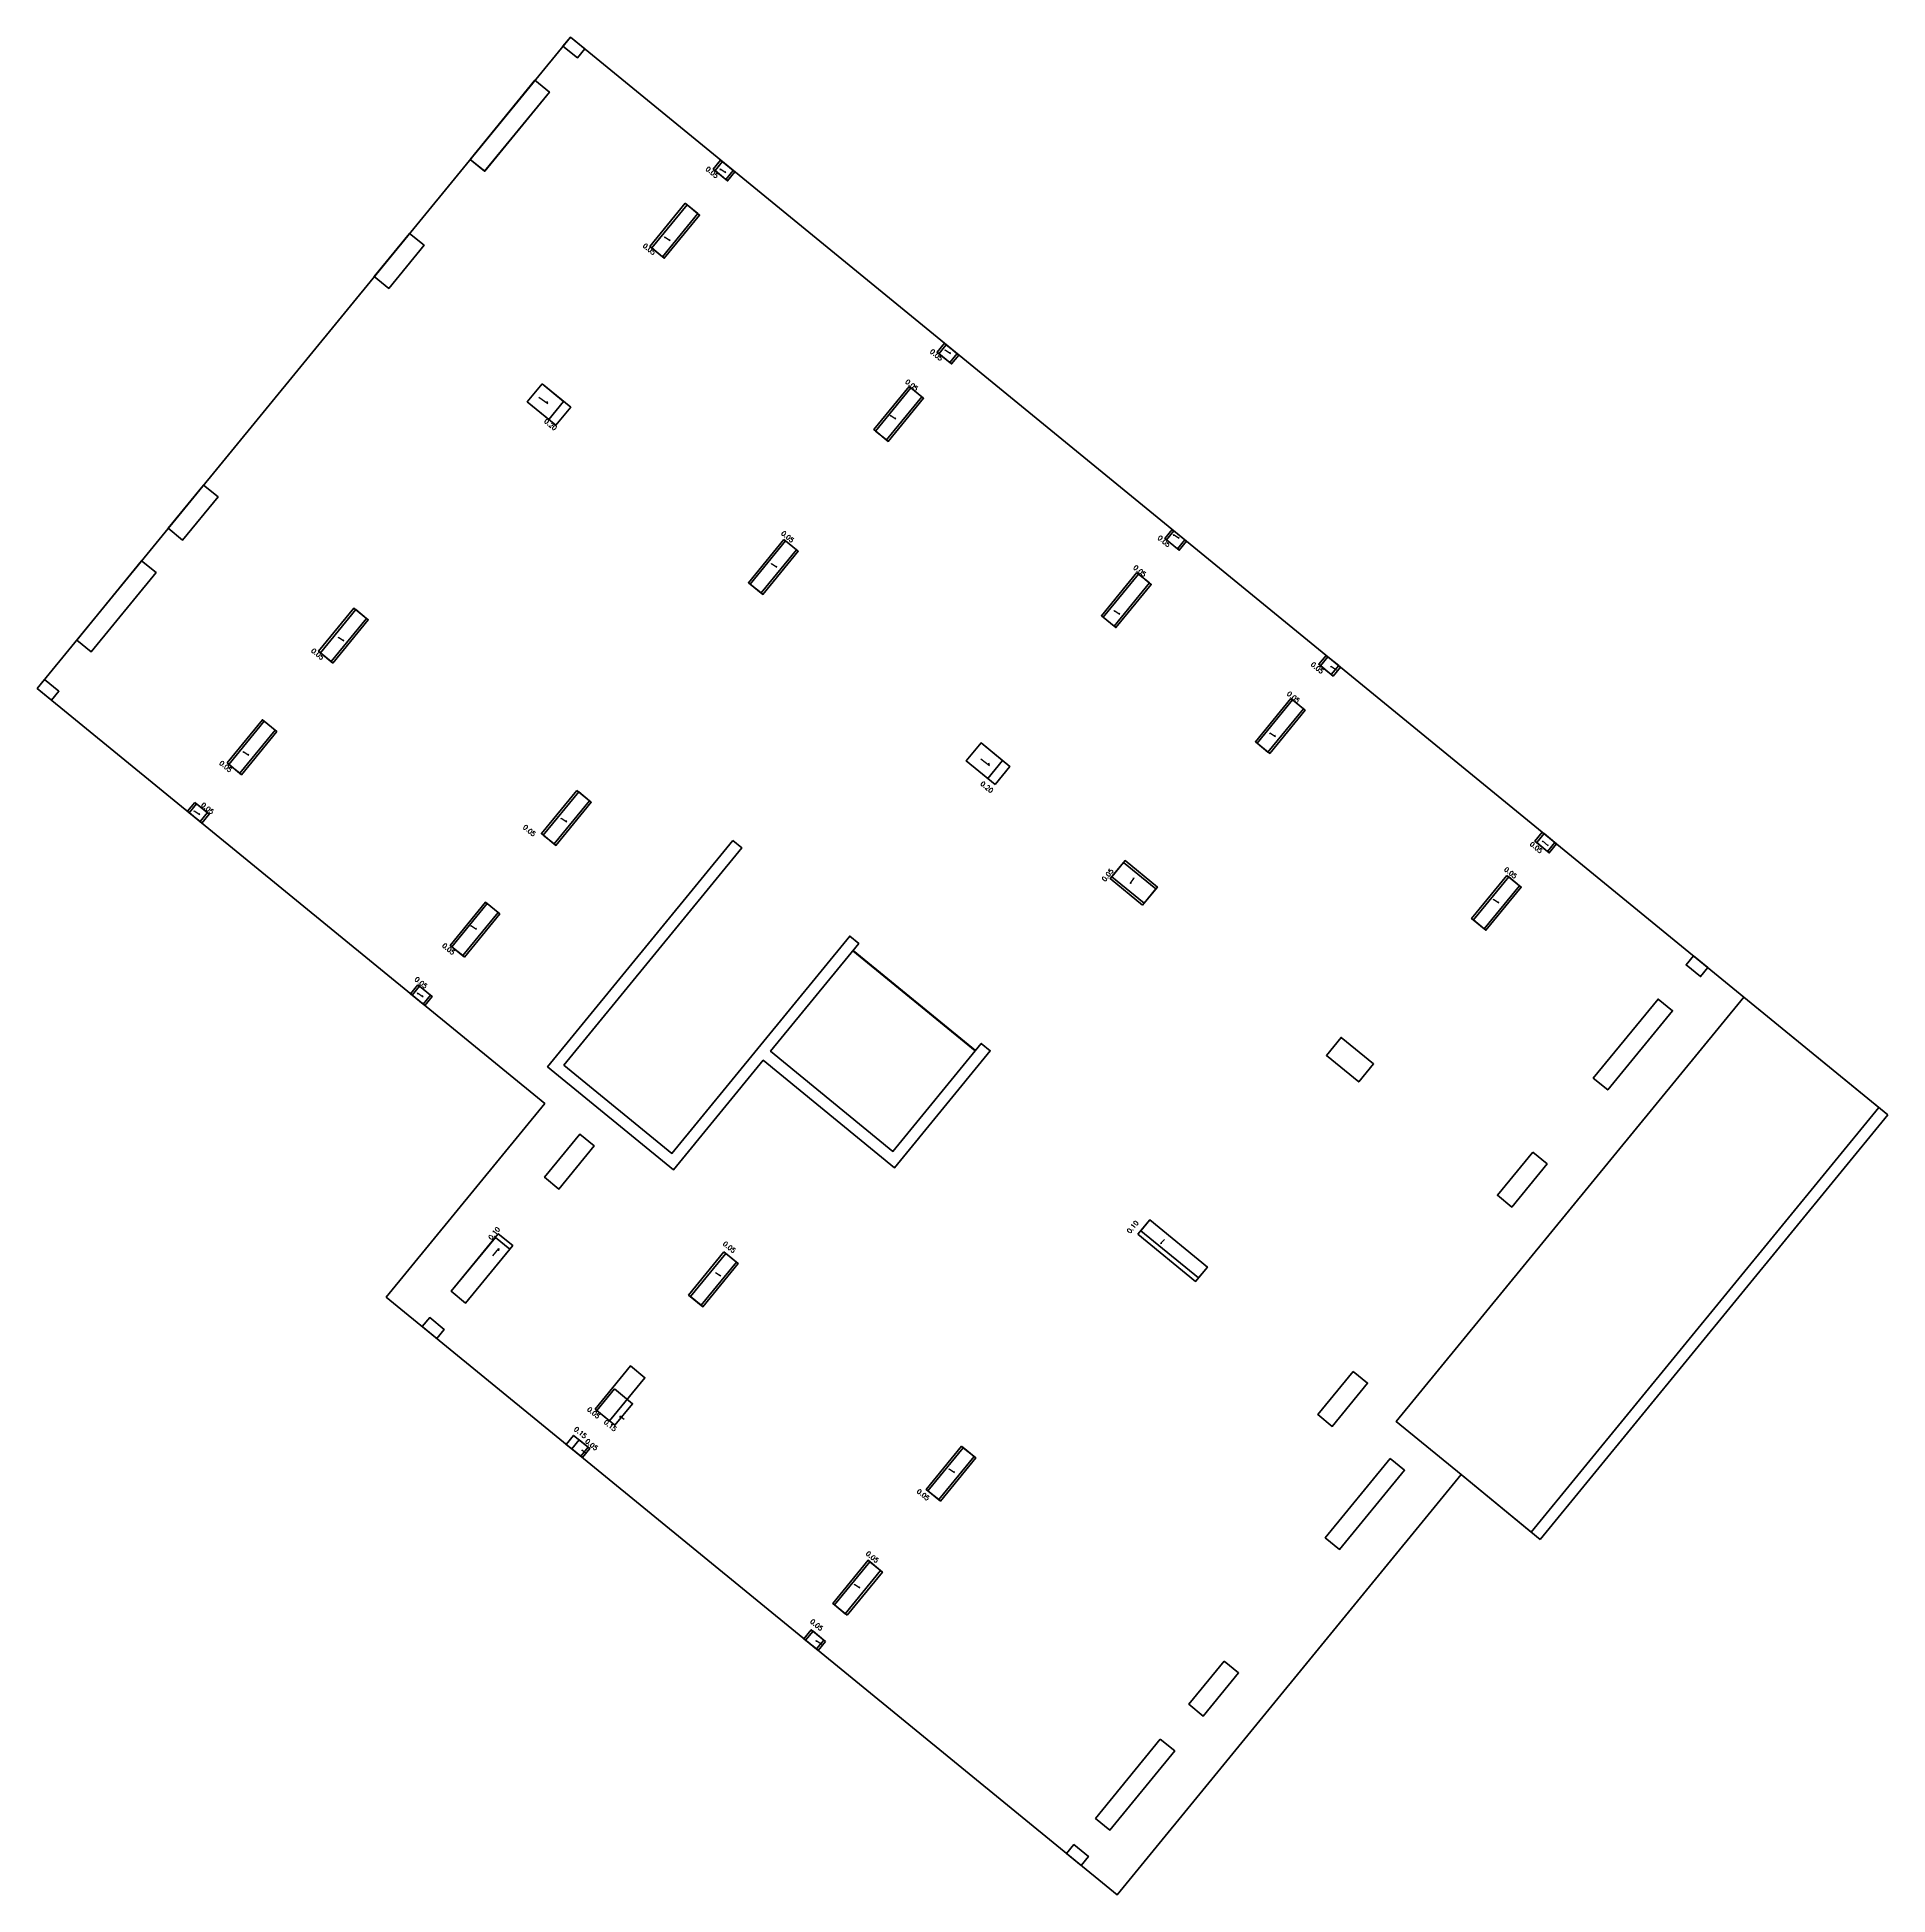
# Model space of a CAD drawing. Header units: metres. Extents: x 7512579.7 to 7512619.5, y 4691706.3 to 4691746.3.
import ezdxf

# ---------------------------------------------------------------- set-up
doc = ezdxf.new("R2010")
doc.units = ezdxf.units.M
doc.linetypes.add('Small Dashed', pattern=[282.222222, 141.111111, -141.111111])
doc.layers.add('2D Drafting - General_Pen_No__8', color=7, linetype='Continuous', lineweight=35, true_color=0xa80f02)
doc.layers.add('A - Shtyllat polyline_Pen_No__8', color=7, linetype='Continuous', lineweight=35, true_color=0xa80f02)
doc.layers.add('A - Pllaka themelit polyline_Pen_No__38', color=30, linetype='Continuous', lineweight=35)
doc.styles.get("Standard").update_dxf_attribs({"font": 'simplex.shx'})
doc.dimstyles.get("Standard").update_dxf_attribs({"dimtxt": 1, "dimasz": 0.18, "dimexe": 0.18, "dimexo": 0.0625, "dimgap": 0.09, "dimtad": 0, "dimzin": 0, "dimdsep": 46, "dimtxsty": 'Standard', "dimcen": 0.09, "dimse1": 1, "dimse2": 1, "dimsd1": 1, "dimsd2": 1, "dimadec": 0, "dimazin": 0, "dimtfac": 1, "dimtofl": 0, "dimtmove": 0, "dimatfit": 3, "dimfxl": 1, "dimtolj": 1, "dimtzin": 0, "dimarcsym": 0})

# ---------------------------------------------------------------- blocks, each defined once
blk = doc.blocks.new('betimi')
at = {"layer": 'A - Shtyllat polyline_Pen_No__8', "color": 14, "linetype": 'Continuous', "lineweight": 35, "true_color": 0xa80f02}
for points in [[(7512591.126, 4691746.25), (7512591.435, 4691745.997), (7512591.277, 4691745.804), (7512590.967, 4691746.057)], [(7512588.972, 4691743.619), (7512589.282, 4691743.366), (7512590.675, 4691745.068), (7512590.366, 4691745.322)], [(7512594.357, 4691743.606), (7512594.666, 4691743.353), (7512594.508, 4691743.16), (7512594.198, 4691743.413)], [(7512593.597, 4691742.678), (7512593.906, 4691742.424), (7512593.146, 4691741.496), (7512592.837, 4691741.749)], [(7512587.221, 4691740.847), (7512586.911, 4691741.1), (7512587.671, 4691742.029), (7512587.981, 4691741.776)], [(7512599.17, 4691739.667), (7512599.48, 4691739.414), (7512599.322, 4691739.221), (7512599.012, 4691739.474)], [(7512590.517, 4691738.796), (7512591.134, 4691738.291), (7512590.817, 4691737.904), (7512590.2, 4691738.409)], [(7512598.41, 4691738.739), (7512598.72, 4691738.485), (7512597.96, 4691737.557), (7512597.651, 4691737.81)], [(7512582.791, 4691735.433), (7512582.481, 4691735.687), (7512583.241, 4691736.615), (7512583.551, 4691736.362)], [(7512595.716, 4691735.446), (7512596.025, 4691735.192), (7512595.265, 4691734.264), (7512594.956, 4691734.517)], [(7512604.065, 4691735.662), (7512604.375, 4691735.408), (7512604.217, 4691735.215), (7512603.907, 4691735.468)], [(7512580.515, 4691733.284), (7512580.824, 4691733.03), (7512582.218, 4691734.733), (7512581.908, 4691734.986)], [(7512603.305, 4691734.733), (7512603.615, 4691734.48), (7512602.855, 4691733.551), (7512602.545, 4691733.804)], [(7512586.022, 4691732.789), (7512585.712, 4691733.043), (7512586.472, 4691733.971), (7512586.782, 4691733.718)], [(7512607.374, 4691732.954), (7512607.683, 4691732.701), (7512607.525, 4691732.508), (7512607.216, 4691732.761)], [(7512579.821, 4691732.436), (7512580.131, 4691732.183), (7512579.973, 4691731.989), (7512579.663, 4691732.243)], [(7512606.614, 4691732.026), (7512606.923, 4691731.772), (7512606.163, 4691730.844), (7512605.854, 4691731.097)], [(7512583.746, 4691730.64), (7512584.055, 4691730.386), (7512584.815, 4691731.315), (7512584.506, 4691731.568)], [(7512600.257, 4691730.179), (7512599.638, 4691730.685), (7512599.955, 4691731.072), (7512600.574, 4691730.566)], [(7512583.052, 4691729.792), (7512583.362, 4691729.539), (7512583.204, 4691729.345), (7512582.894, 4691729.599)], [(7512591.265, 4691730.049), (7512591.576, 4691729.795), (7512590.816, 4691728.866), (7512590.505, 4691729.12)], [(7512594.618, 4691728.972), (7512590.635, 4691724.104), (7512593.343, 4691721.888), (7512595.272, 4691724.244), (7512598.096, 4691721.933), (7512600.155, 4691724.448), (7512599.961, 4691724.606), (7512598.061, 4691722.285), (7512595.43, 4691724.438), (7512597.327, 4691726.756), (7512597.133, 4691726.914), (7512593.308, 4691722.24), (7512590.986, 4691724.14), (7512594.811, 4691728.814)], [(7512612.022, 4691729.151), (7512612.331, 4691728.897), (7512612.173, 4691728.704), (7512611.864, 4691728.957)], [(7512603.43, 4691727.582), (7512602.734, 4691728.152), (7512603.052, 4691728.541), (7512603.748, 4691727.971)], [(7512611.262, 4691728.222), (7512611.571, 4691727.969), (7512610.812, 4691727.04), (7512610.502, 4691727.293)], [(7512588.85, 4691726.463), (7512588.54, 4691726.716), (7512589.3, 4691727.645), (7512589.61, 4691727.392)], [(7512615.272, 4691726.491), (7512615.582, 4691726.238), (7512615.424, 4691726.044), (7512615.114, 4691726.297)], [(7512587.847, 4691725.869), (7512588.156, 4691725.616), (7512587.998, 4691725.422), (7512587.688, 4691725.675)], [(7512613.429, 4691723.606), (7512613.119, 4691723.86), (7512614.512, 4691725.562), (7512614.822, 4691725.309)], [(7512608.078, 4691723.779), (7512607.382, 4691724.349), (7512607.698, 4691724.736), (7512608.395, 4691724.166)], [(7512590.881, 4691721.475), (7512590.571, 4691721.728), (7512591.331, 4691722.657), (7512591.641, 4691722.404)], [(7512611.818, 4691722.269), (7512612.127, 4691722.016), (7512611.367, 4691721.087), (7512611.058, 4691721.341)], [(7512603.329, 4691720.502), (7512604.567, 4691719.489), (7512604.821, 4691719.798), (7512603.582, 4691720.811)], [(7512588.873, 4691719.022), (7512588.564, 4691719.275), (7512589.577, 4691720.513), (7512589.887, 4691720.26)], [(7512594.427, 4691720.124), (7512594.737, 4691719.871), (7512593.977, 4691718.942), (7512593.667, 4691719.195)], [(7512588.253, 4691718.263), (7512587.943, 4691718.517), (7512588.102, 4691718.71), (7512588.411, 4691718.457)], [(7512591.969, 4691716.489), (7512591.66, 4691716.742), (7512592.419, 4691717.671), (7512592.729, 4691717.417)], [(7512607.959, 4691717.553), (7512608.268, 4691717.3), (7512607.508, 4691716.371), (7512607.199, 4691716.625)], [(7512591.039, 4691715.983), (7512591.348, 4691715.73), (7512591.507, 4691715.924), (7512591.197, 4691716.177)], [(7512599.535, 4691715.944), (7512599.844, 4691715.691), (7512599.084, 4691714.762), (7512598.775, 4691715.015)], [(7512608.75, 4691715.678), (7512609.06, 4691715.425), (7512607.666, 4691713.722), (7512607.357, 4691713.976)], [(7512597.077, 4691712.309), (7512596.767, 4691712.562), (7512597.527, 4691713.491), (7512597.837, 4691713.237)], [(7512596.615, 4691711.744), (7512596.305, 4691711.997), (7512596.147, 4691711.804), (7512596.456, 4691711.55)], [(7512605.184, 4691711.321), (7512605.494, 4691711.068), (7512604.734, 4691710.139), (7512604.424, 4691710.392)], [(7512603.81, 4691709.642), (7512604.12, 4691709.388), (7512602.726, 4691707.686), (7512602.417, 4691707.939)], [(7512602.264, 4691707.121), (7512601.954, 4691707.374), (7512601.796, 4691707.181), (7512602.106, 4691706.927)]]:
    blk.add_lwpolyline(points, close=True, dxfattribs=at)
blk.add_lwpolyline([(7512597.2, 4691726.601), (7512599.831, 4691724.448)], dxfattribs=at)
blk = doc.blocks.new('*D79')
at = {"layer": 'Defpoints', "color": 0, "transparency": 16777216}
for p in [(7512591.286, 4691716.284), (7512591.197, 4691716.177), (7512591.313, 4691716.082)]:
    blk.add_point(p, dxfattribs=at)
at = {"color": 0, "transparency": 16777216, "insert": (7512591.343, 4691716.237), "char_height": 0.1, "attachment_point": 5, "rotation": 320.7075}
blk.add_mtext('\\A1;0.15', dxfattribs=at)
blk = doc.blocks.new('*D80')
at = {"layer": 'Defpoints', "color": 0, "transparency": 16777216}
for p in [(7512591.507, 4691715.923), (7512591.545, 4691715.892), (7512591.602, 4691715.961)]:
    blk.add_point(p, dxfattribs=at)
at = {"color": 0, "transparency": 16777216, "insert": (7512591.583, 4691715.977), "char_height": 0.1, "attachment_point": 5, "rotation": 320.7109}
blk.add_mtext('\\A1;0.05', dxfattribs=at)
blk = doc.blocks.new('*D81')
at = {"layer": 'Defpoints', "color": 0, "transparency": 16777216}
for p in [(7512591.969, 4691716.488), (7512592.042, 4691716.341), (7512592.085, 4691716.394)]:
    blk.add_point(p, dxfattribs=at)
at = {"color": 0, "transparency": 16777216, "insert": (7512591.984, 4691716.388), "char_height": 0.1, "attachment_point": 5, "rotation": 320.7076}
blk.add_mtext('\\A1;0.15', dxfattribs=at)
blk = doc.blocks.new('*D82')
at = {"layer": 'Defpoints', "color": 0, "transparency": 16777216}
for p in [(7512591.608, 4691716.679), (7512591.66, 4691716.742), (7512591.698, 4691716.71)]:
    blk.add_point(p, dxfattribs=at)
at = {"color": 0, "transparency": 16777216, "insert": (7512591.627, 4691716.663), "char_height": 0.1, "attachment_point": 5, "rotation": 320.7059}
blk.add_mtext('\\A1;0.05', dxfattribs=at)
blk = doc.blocks.new('*D83')
at = {"layer": 'Defpoints', "color": 0, "transparency": 16777216}
for p in [(7512594.523, 4691720.241), (7512594.427, 4691720.124), (7512594.467, 4691720.091)]:
    blk.add_point(p, dxfattribs=at)
at = {"color": 0, "transparency": 16777216, "insert": (7512594.543, 4691720.225), "char_height": 0.1, "attachment_point": 5, "rotation": 320.7059}
blk.add_mtext('\\A1;0.05', dxfattribs=at)
blk = doc.blocks.new('*D84')
at = {"layer": 'Defpoints', "color": 0, "transparency": 16777216}
for p in [(7512589.514, 4691720.436), (7512589.519, 4691720.561), (7512589.577, 4691720.513)]:
    blk.add_point(p, dxfattribs=at)
at = {"color": 0, "transparency": 16777216, "insert": (7512589.487, 4691720.522), "char_height": 0.1, "attachment_point": 5, "rotation": 50.7059}
blk.add_mtext('\\A1;0.10', dxfattribs=at)
blk = doc.blocks.new('*D85')
at = {"layer": 'Defpoints', "color": 0, "transparency": 16777216}
for p in [(7512603.185, 4691720.62), (7512603.393, 4691720.579), (7512603.329, 4691720.502)]:
    blk.add_point(p, dxfattribs=at)
at = {"color": 0, "transparency": 16777216, "insert": (7512603.216, 4691720.659), "char_height": 0.1, "attachment_point": 5, "rotation": 50.7059}
blk.add_mtext('\\A1;0.10', dxfattribs=at)
blk = doc.blocks.new('*D86')
at = {"layer": 'Defpoints', "color": 0, "transparency": 16777216}
for p in [(7512611.262, 4691728.222), (7512611.301, 4691728.19), (7512611.32, 4691728.293)]:
    blk.add_point(p, dxfattribs=at)
at = {"color": 0, "transparency": 16777216, "insert": (7512611.34, 4691728.277), "char_height": 0.1, "attachment_point": 5, "rotation": 320.711}
blk.add_mtext('\\A1;0.05', dxfattribs=at)
blk = doc.blocks.new('*D88')
at = {"layer": 'Defpoints', "color": 0, "transparency": 16777216}
for p in [(7512612.118, 4691728.637), (7512612.134, 4691728.736), (7512612.173, 4691728.704)]:
    blk.add_point(p, dxfattribs=at)
at = {"color": 0, "transparency": 16777216, "insert": (7512611.892, 4691728.822), "char_height": 0.1, "attachment_point": 5, "rotation": 320.7008}
blk.add_mtext('\\A1;0.05', dxfattribs=at)
blk = doc.blocks.new('*D89')
at = {"layer": 'Defpoints', "color": 0, "transparency": 16777216}
for p in [(7512600.102, 4691730.306), (7512600.257, 4691730.179), (7512600.158, 4691730.058)]:
    blk.add_point(p, dxfattribs=at)
at = {"color": 0, "transparency": 16777216, "insert": (7512600.081, 4691730.121), "char_height": 0.1, "attachment_point": 5, "rotation": 320.7046}
blk.add_mtext('\\A1;0.20', dxfattribs=at)
blk = doc.blocks.new('*D90')
at = {"layer": 'Defpoints', "color": 0, "transparency": 16777216}
for p in [(7512587.847, 4691725.869), (7512587.885, 4691725.837), (7512587.897, 4691725.93)]:
    blk.add_point(p, dxfattribs=at)
at = {"color": 0, "transparency": 16777216, "insert": (7512587.916, 4691725.914), "char_height": 0.1, "attachment_point": 5, "rotation": 320.7059}
blk.add_mtext('\\A1;0.05', dxfattribs=at)
blk = doc.blocks.new('*D91')
at = {"layer": 'Defpoints', "color": 0, "transparency": 16777216}
for p in [(7512588.489, 4691726.654), (7512588.54, 4691726.716), (7512588.579, 4691726.685)]:
    blk.add_point(p, dxfattribs=at)
at = {"color": 0, "transparency": 16777216, "insert": (7512588.508, 4691726.638), "char_height": 0.1, "attachment_point": 5, "rotation": 320.711}
blk.add_mtext('\\A1;0.05', dxfattribs=at)
blk = doc.blocks.new('*D92')
at = {"layer": 'Defpoints', "color": 0, "transparency": 16777216}
for p in [(7512590.473, 4691728.999), (7512590.505, 4691729.12), (7512590.545, 4691729.088)]:
    blk.add_point(p, dxfattribs=at)
at = {"color": 0, "transparency": 16777216, "insert": (7512590.245, 4691729.185), "char_height": 0.1, "attachment_point": 5, "rotation": 320.7059}
blk.add_mtext('\\A1;0.05', dxfattribs=at)
blk = doc.blocks.new('*D93')
at = {"layer": 'Defpoints', "color": 0, "transparency": 16777216}
for p in [(7512583.053, 4691729.792), (7512583.137, 4691729.817), (7512583.091, 4691729.761)]:
    blk.add_point(p, dxfattribs=at)
at = {"color": 0, "transparency": 16777216, "insert": (7512583.325, 4691729.664), "char_height": 0.1, "attachment_point": 5, "rotation": 320.7059}
blk.add_mtext('\\A1;0.05', dxfattribs=at)
blk = doc.blocks.new('*D94')
at = {"layer": 'Defpoints', "color": 0, "transparency": 16777216}
for p in [(7512583.746, 4691730.639), (7512583.784, 4691730.608), (7512583.737, 4691730.549)]:
    blk.add_point(p, dxfattribs=at)
at = {"color": 0, "transparency": 16777216, "insert": (7512583.717, 4691730.565), "char_height": 0.1, "attachment_point": 5, "rotation": 320.711}
blk.add_mtext('\\A1;0.05', dxfattribs=at)
blk = doc.blocks.new('*D95')
at = {"layer": 'Defpoints', "color": 0, "transparency": 16777216}
for p in [(7512585.712, 4691733.042), (7512585.714, 4691732.965), (7512585.751, 4691733.011)]:
    blk.add_point(p, dxfattribs=at)
at = {"color": 0, "transparency": 16777216, "insert": (7512585.694, 4691732.981), "char_height": 0.1, "attachment_point": 5, "rotation": 320.7109}
blk.add_mtext('\\A1;0.05', dxfattribs=at)
blk = doc.blocks.new('*D96')
at = {"layer": 'Defpoints', "color": 0, "transparency": 16777216}
for p in [(7512590.665, 4691738.029), (7512590.777, 4691737.854), (7512590.817, 4691737.904)]:
    blk.add_point(p, dxfattribs=at)
at = {"color": 0, "transparency": 16777216, "insert": (7512590.7, 4691737.917), "char_height": 0.1, "attachment_point": 5, "rotation": 320.7046}
blk.add_mtext('\\A1;0.20', dxfattribs=at)
blk = doc.blocks.new('*D97')
at = {"layer": 'Defpoints', "color": 0, "transparency": 16777216}
for p in [(7512592.837, 4691741.749), (7512592.841, 4691741.675), (7512592.876, 4691741.717)]:
    blk.add_point(p, dxfattribs=at)
at = {"color": 0, "transparency": 16777216, "insert": (7512592.822, 4691741.691), "char_height": 0.1, "attachment_point": 5, "rotation": 320.7059}
blk.add_mtext('\\A1;0.05', dxfattribs=at)
blk = doc.blocks.new('*D98')
at = {"layer": 'Defpoints', "color": 0, "transparency": 16777216}
for p in [(7512594.199, 4691743.413), (7512594.237, 4691743.381), (7512594.193, 4691743.327)]:
    blk.add_point(p, dxfattribs=at)
at = {"color": 0, "transparency": 16777216, "insert": (7512594.174, 4691743.343), "char_height": 0.1, "attachment_point": 5, "rotation": 320.7059}
blk.add_mtext('\\A1;0.05', dxfattribs=at)
blk = doc.blocks.new('*D99')
at = {"layer": 'Defpoints', "color": 0, "transparency": 16777216}
for p in [(7512599.012, 4691739.474), (7512599.016, 4691739.4), (7512599.051, 4691739.442)]:
    blk.add_point(p, dxfattribs=at)
at = {"color": 0, "transparency": 16777216, "insert": (7512598.997, 4691739.416), "char_height": 0.1, "attachment_point": 5, "rotation": 320.7059}
blk.add_mtext('\\A1;0.05', dxfattribs=at)
blk = doc.blocks.new('*D100')
at = {"layer": 'Defpoints', "color": 0, "transparency": 16777216}
for p in [(7512598.411, 4691738.738), (7512598.449, 4691738.707), (7512598.485, 4691738.751)]:
    blk.add_point(p, dxfattribs=at)
at = {"color": 0, "transparency": 16777216, "insert": (7512598.466, 4691738.767), "char_height": 0.1, "attachment_point": 5, "rotation": 320.711}
blk.add_mtext('\\A1;0.05', dxfattribs=at)
blk = doc.blocks.new('*D101')
at = {"layer": 'Defpoints', "color": 0, "transparency": 16777216}
for p in [(7512595.716, 4691735.445), (7512595.754, 4691735.414), (7512595.816, 4691735.489)]:
    blk.add_point(p, dxfattribs=at)
at = {"color": 0, "transparency": 16777216, "insert": (7512595.797, 4691735.505), "char_height": 0.1, "attachment_point": 5, "rotation": 320.7059}
blk.add_mtext('\\A1;0.05', dxfattribs=at)
blk = doc.blocks.new('*D102')
at = {"layer": 'Defpoints', "color": 0, "transparency": 16777216}
for p in [(7512603.306, 4691734.733), (7512603.344, 4691734.701), (7512603.388, 4691734.754)]:
    blk.add_point(p, dxfattribs=at)
at = {"color": 0, "transparency": 16777216, "insert": (7512603.368, 4691734.77), "char_height": 0.1, "attachment_point": 5, "rotation": 320.711}
blk.add_mtext('\\A1;0.05', dxfattribs=at)
blk = doc.blocks.new('*D103')
at = {"layer": 'Defpoints', "color": 0, "transparency": 16777216}
for p in [(7512603.907, 4691735.468), (7512603.909, 4691735.392), (7512603.946, 4691735.437)]:
    blk.add_point(p, dxfattribs=at)
at = {"color": 0, "transparency": 16777216, "insert": (7512603.89, 4691735.408), "char_height": 0.1, "attachment_point": 5, "rotation": 320.7059}
blk.add_mtext('\\A1;0.05', dxfattribs=at)
blk = doc.blocks.new('*D104')
at = {"layer": 'Defpoints', "color": 0, "transparency": 16777216}
for p in [(7512606.614, 4691732.025), (7512606.653, 4691731.994), (7512606.691, 4691732.04)]:
    blk.add_point(p, dxfattribs=at)
at = {"color": 0, "transparency": 16777216, "insert": (7512606.671, 4691732.056), "char_height": 0.1, "attachment_point": 5, "rotation": 320.7059}
blk.add_mtext('\\A1;0.05', dxfattribs=at)
blk = doc.blocks.new('*D105')
at = {"layer": 'Defpoints', "color": 0, "transparency": 16777216}
for p in [(7512607.167, 4691732.7), (7512607.216, 4691732.761), (7512607.254, 4691732.729)]:
    blk.add_point(p, dxfattribs=at)
at = {"color": 0, "transparency": 16777216, "insert": (7512607.186, 4691732.685), "char_height": 0.1, "attachment_point": 5, "rotation": 320.7059}
blk.add_mtext('\\A1;0.05', dxfattribs=at)
blk = doc.blocks.new('*D106')
at = {"layer": 'Defpoints', "color": 0, "transparency": 16777216}
for p in [(7512598.775, 4691715.015), (7512598.814, 4691714.984), (7512598.731, 4691714.883)]:
    blk.add_point(p, dxfattribs=at)
at = {"color": 0, "transparency": 16777216, "insert": (7512598.712, 4691714.899), "char_height": 0.1, "attachment_point": 5, "rotation": 320.7059}
blk.add_mtext('\\A1;0.05', dxfattribs=at)
blk = doc.blocks.new('*D107')
at = {"layer": 'Defpoints', "color": 0, "transparency": 16777216}
for p in [(7512597.528, 4691713.491), (7512597.566, 4691713.459), (7512597.637, 4691713.546)]:
    blk.add_point(p, dxfattribs=at)
at = {"color": 0, "transparency": 16777216, "insert": (7512597.618, 4691713.561), "char_height": 0.1, "attachment_point": 5, "rotation": 320.711}
blk.add_mtext('\\A1;0.05', dxfattribs=at)
blk = doc.blocks.new('*D108')
at = {"layer": 'Defpoints', "color": 0, "transparency": 16777216}
for p in [(7512596.305, 4691711.997), (7512596.344, 4691711.965), (7512596.44, 4691712.084)]:
    blk.add_point(p, dxfattribs=at)
at = {"color": 0, "transparency": 16777216, "insert": (7512596.421, 4691712.099), "char_height": 0.1, "attachment_point": 5, "rotation": 320.7059}
blk.add_mtext('\\A1;0.05', dxfattribs=at)
blk = doc.blocks.new('*D109')
at = {"layer": 'Defpoints', "color": 0, "transparency": 16777216}
for p in [(7512602.694, 4691728.248), (7512602.765, 4691728.191), (7512602.734, 4691728.152)]:
    blk.add_point(p, dxfattribs=at)
at = {"color": 0, "transparency": 16777216, "insert": (7512602.678, 4691728.229), "char_height": 0.1, "attachment_point": 5, "rotation": 51.1436}
blk.add_mtext('\\A1;0.05', dxfattribs=at)

msp = doc.modelspace()

# ---------------------------------------------------------------- linework, layer by layer
at = {"flags": 128}
for points in [[(7512594.357, 4691743.392), (7512594.347, 4691743.417), (7512594.466, 4691743.337), (7512594.454, 4691743.361)], [(7512593.163, 4691741.929), (7512593.153, 4691741.954), (7512593.272, 4691741.875), (7512593.26, 4691741.898)], [(7512599.191, 4691739.503), (7512599.181, 4691739.528), (7512599.3, 4691739.449), (7512599.289, 4691739.472)], [(7512590.451, 4691738.51), (7512590.643, 4691738.37), (7512590.627, 4691738.417)], [(7512598.015, 4691738.094), (7512598.005, 4691738.118), (7512598.124, 4691738.039), (7512598.112, 4691738.062)], [(7512604.104, 4691735.526), (7512604.094, 4691735.551), (7512604.213, 4691735.472), (7512604.201, 4691735.495)], [(7512595.459, 4691734.905), (7512595.449, 4691734.93), (7512595.568, 4691734.851), (7512595.557, 4691734.874)], [(7512602.83, 4691733.892), (7512602.82, 4691733.917), (7512602.939, 4691733.838), (7512602.927, 4691733.861)], [(7512586.15, 4691733.321), (7512586.14, 4691733.345), (7512586.259, 4691733.266), (7512586.248, 4691733.289)], [(7512607.489, 4691732.696), (7512607.479, 4691732.721), (7512607.598, 4691732.641), (7512607.587, 4691732.665)], [(7512606.176, 4691731.265), (7512606.166, 4691731.29), (7512606.285, 4691731.211), (7512606.273, 4691731.234)], [(7512584.105, 4691730.862), (7512584.095, 4691730.887), (7512584.214, 4691730.807), (7512584.202, 4691730.831)], [(7512599.95, 4691730.728), (7512600.141, 4691730.588), (7512600.126, 4691730.636)], [(7512583.049, 4691729.586), (7512583.04, 4691729.611), (7512583.159, 4691729.532), (7512583.147, 4691729.555)], [(7512590.939, 4691729.43), (7512590.929, 4691729.455), (7512591.049, 4691729.376), (7512591.037, 4691729.399)], [(7512612.04, 4691728.943), (7512612.029, 4691728.964), (7512612.149, 4691728.858), (7512612.143, 4691728.883)], [(7512603.19, 4691728.054), (7512603.165, 4691728.044), (7512603.245, 4691728.162), (7512603.222, 4691728.151)], [(7512610.981, 4691727.686), (7512610.971, 4691727.71), (7512611.09, 4691727.631), (7512611.078, 4691727.654)], [(7512588.999, 4691727.116), (7512588.989, 4691727.141), (7512589.108, 4691727.062), (7512589.096, 4691727.085)], [(7512587.85, 4691725.667), (7512587.84, 4691725.692), (7512587.959, 4691725.612), (7512587.947, 4691725.636)], [(7512589.457, 4691720.039), (7512589.587, 4691720.197), (7512589.587, 4691720.197), (7512589.582, 4691720.147)], [(7512603.901, 4691720.39), (7512603.811, 4691720.304), (7512603.841, 4691720.314)], [(7512594.247, 4691719.681), (7512594.36, 4691719.61), (7512594.315, 4691719.613)], [(7512592.282, 4691716.516), (7512592.19, 4691716.592), (7512592.192, 4691716.562)], [(7512591.443, 4691715.804), (7512591.37, 4691715.857), (7512591.374, 4691715.843)], [(7512599.278, 4691715.432), (7512599.268, 4691715.457), (7512599.388, 4691715.378), (7512599.376, 4691715.401)], [(7512597.243, 4691712.952), (7512597.233, 4691712.977), (7512597.352, 4691712.898), (7512597.34, 4691712.921)], [(7512596.42, 4691711.739), (7512596.411, 4691711.764), (7512596.53, 4691711.684), (7512596.518, 4691711.708)]]:
    msp.add_lwpolyline(points, dxfattribs=at)
at = {"layer": '2D Drafting - General_Pen_No__8', "color": 3, "linetype": 'Continuous', "lineweight": 35, "flags": 128}
for points in [[(7512591.277, 4691745.804), (7512590.967, 4691746.057), (7512591.126, 4691746.25), (7512591.435, 4691745.997)], [(7512590.366, 4691745.322), (7512590.675, 4691745.068), (7512589.284, 4691743.368), (7512588.974, 4691743.621)], [(7512594.469, 4691743.191), (7512594.237, 4691743.381), (7512594.395, 4691743.575), (7512594.628, 4691743.385)], [(7512593.636, 4691742.646), (7512593.868, 4691742.456), (7512593.108, 4691741.527), (7512592.876, 4691741.717)], [(7512587.671, 4691742.029), (7512587.981, 4691741.776), (7512587.221, 4691740.847), (7512586.911, 4691741.1)], [(7512599.283, 4691739.252), (7512599.051, 4691739.442), (7512599.209, 4691739.636), (7512599.441, 4691739.446)], [(7512590.517, 4691738.796), (7512590.981, 4691738.416), (7512590.665, 4691738.029), (7512590.2, 4691738.409)], [(7512598.449, 4691738.707), (7512598.681, 4691738.517), (7512597.921, 4691737.588), (7512597.689, 4691737.778)], [(7512583.241, 4691736.615), (7512583.551, 4691736.362), (7512582.791, 4691735.433), (7512582.481, 4691735.687)], [(7512595.754, 4691735.414), (7512595.987, 4691735.224), (7512595.227, 4691734.295), (7512594.995, 4691734.485)], [(7512604.178, 4691735.247), (7512603.946, 4691735.437), (7512604.104, 4691735.63), (7512604.336, 4691735.44)], [(7512581.908, 4691734.986), (7512582.218, 4691734.733), (7512580.824, 4691733.03), (7512580.515, 4691733.284)], [(7512603.344, 4691734.701), (7512603.576, 4691734.511), (7512602.816, 4691733.583), (7512602.584, 4691733.773)], [(7512586.511, 4691733.939), (7512586.743, 4691733.75), (7512585.983, 4691732.821), (7512585.751, 4691733.011)], [(7512607.486, 4691732.539), (7512607.254, 4691732.729), (7512607.413, 4691732.923), (7512607.645, 4691732.733)], [(7512579.663, 4691732.243), (7512579.973, 4691731.989), (7512580.131, 4691732.183), (7512579.821, 4691732.436)], [(7512606.653, 4691731.994), (7512606.885, 4691731.804), (7512606.125, 4691730.875), (7512605.893, 4691731.065)], [(7512584.544, 4691731.537), (7512584.777, 4691731.347), (7512584.017, 4691730.418), (7512583.784, 4691730.608)], [(7512599.955, 4691731.072), (7512600.419, 4691730.692), (7512600.102, 4691730.306), (7512599.638, 4691730.685)], [(7512591.305, 4691730.016), (7512591.537, 4691729.826), (7512590.777, 4691728.898), (7512590.545, 4691729.088)], [(7512582.933, 4691729.567), (7512583.165, 4691729.377), (7512583.323, 4691729.571), (7512583.091, 4691729.761)], [(7512594.618, 4691728.972), (7512590.635, 4691724.104), (7512593.343, 4691721.888), (7512595.272, 4691724.244), (7512598.096, 4691721.933), (7512600.155, 4691724.448), (7512599.961, 4691724.606), (7512598.061, 4691722.285), (7512595.43, 4691724.438), (7512597.327, 4691726.756), (7512597.133, 4691726.914), (7512593.308, 4691722.24), (7512590.986, 4691724.14), (7512594.811, 4691728.814)], [(7512612.134, 4691728.736), (7512611.902, 4691728.926), (7512612.061, 4691729.119), (7512612.293, 4691728.929)], [(7512603.019, 4691728.501), (7512603.715, 4691727.931), (7512603.462, 4691727.621), (7512602.765, 4691728.191)], [(7512611.301, 4691728.19), (7512611.533, 4691728), (7512610.773, 4691727.072), (7512610.541, 4691727.262)], [(7512589.339, 4691727.613), (7512589.571, 4691727.423), (7512588.811, 4691726.495), (7512588.579, 4691726.685)], [(7512615.114, 4691726.297), (7512615.424, 4691726.044), (7512615.582, 4691726.238), (7512615.272, 4691726.491)], [(7512587.727, 4691725.644), (7512587.959, 4691725.454), (7512588.118, 4691725.647), (7512587.885, 4691725.837)], [(7512614.512, 4691725.562), (7512614.822, 4691725.309), (7512613.429, 4691723.606), (7512613.119, 4691723.86)], [(7512607.698, 4691724.736), (7512608.395, 4691724.166), (7512608.078, 4691723.779), (7512607.382, 4691724.349)], [(7512591.331, 4691722.657), (7512591.641, 4691722.404), (7512590.881, 4691721.475), (7512590.571, 4691721.728)], [(7512611.818, 4691722.269), (7512612.127, 4691722.016), (7512611.367, 4691721.087), (7512611.058, 4691721.341)], [(7512603.582, 4691720.811), (7512604.821, 4691719.798), (7512604.631, 4691719.566), (7512603.392, 4691720.579)], [(7512589.514, 4691720.436), (7512589.823, 4691720.183), (7512588.873, 4691719.022), (7512588.564, 4691719.275)], [(7512594.467, 4691720.091), (7512594.698, 4691719.902), (7512593.938, 4691718.974), (7512593.707, 4691719.163)], [(7512587.943, 4691718.517), (7512588.253, 4691718.263), (7512588.411, 4691718.457), (7512588.102, 4691718.71)], [(7512607.959, 4691717.553), (7512608.268, 4691717.3), (7512607.508, 4691716.371), (7512607.199, 4691716.625)], [(7512592.078, 4691717.175), (7512592.465, 4691716.858), (7512592.085, 4691716.394), (7512591.698, 4691716.71)], [(7512591.155, 4691715.888), (7512591.387, 4691715.698), (7512591.545, 4691715.892), (7512591.313, 4691716.082)], [(7512599.573, 4691715.912), (7512599.805, 4691715.723), (7512599.045, 4691714.794), (7512598.814, 4691714.984)], [(7512608.75, 4691715.678), (7512609.06, 4691715.425), (7512607.666, 4691713.722), (7512607.357, 4691713.976)], [(7512597.566, 4691713.459), (7512597.797, 4691713.27), (7512597.037, 4691712.341), (7512596.806, 4691712.53)], [(7512596.185, 4691711.772), (7512596.418, 4691711.582), (7512596.576, 4691711.775), (7512596.344, 4691711.965)], [(7512605.184, 4691711.321), (7512605.494, 4691711.068), (7512604.734, 4691710.139), (7512604.424, 4691710.392)], [(7512603.81, 4691709.642), (7512604.12, 4691709.388), (7512602.726, 4691707.686), (7512602.417, 4691707.939)], [(7512601.796, 4691707.181), (7512602.106, 4691706.927), (7512602.264, 4691707.121), (7512601.954, 4691707.374)]]:
    msp.add_lwpolyline(points, close=True, dxfattribs=at)
msp.add_lwpolyline([(7512597.203, 4691726.605), (7512599.834, 4691724.452)], dxfattribs=at)
at = {"layer": 'A - Pllaka themelit polyline_Pen_No__38', "color": 30, "linetype": 'Continuous', "lineweight": 35}
msp.add_lwpolyline([(7512579.663, 4691732.243), (7512590.576, 4691723.313), (7512587.169, 4691719.15), (7512602.88, 4691706.294), (7512610.277, 4691715.333), (7512608.884, 4691716.473), (7512616.356, 4691725.604), (7512591.126, 4691746.25)], close=True, dxfattribs=at)
msp.add_lwpolyline([(7512579.663, 4691732.243), (7512590.576, 4691723.313), (7512587.169, 4691719.15), (7512602.88, 4691706.294), (7512610.277, 4691715.333), (7512608.884, 4691716.473), (7512616.356, 4691725.604), (7512591.126, 4691746.25)], close=True, dxfattribs=at)
at = {"layer": 'A - Pllaka themelit polyline_Pen_No__38', "color": 30, "linetype": 'Small Dashed', "lineweight": 35}
for points in [[(7512610.277, 4691715.333), (7512611.979, 4691713.94), (7512619.451, 4691723.071), (7512616.356, 4691725.604)], [(7512610.277, 4691715.333), (7512611.786, 4691714.098), (7512619.258, 4691723.229), (7512616.356, 4691725.604)]]:
    msp.add_lwpolyline(points, dxfattribs=at)

# ---------------------------------------------------------------- block references
at = {"color": 3}
msp.add_blockref('betimi', (0, 0), dxfattribs=at)

# ---------------------------------------------------------------- dimensions: what is measured, and where the dimension line sits
for base, p1, p2, angle, picture, middle in [((7512594.193, 4691743.327), (7512594.199, 4691743.413), (7512594.237, 4691743.381), 320.7059, '*D98', (7512594.174, 4691743.343)), ((7512592.841, 4691741.675), (7512592.837, 4691741.749), (7512592.876, 4691741.717), 320.7059, '*D97', (7512592.822, 4691741.691)), ((7512599.016, 4691739.4), (7512599.012, 4691739.474), (7512599.051, 4691739.442), 320.7059, '*D99', (7512598.997, 4691739.416)), ((7512598.485, 4691738.751), (7512598.411, 4691738.738), (7512598.449, 4691738.707), 320.711, '*D100', (7512598.466, 4691738.767)), ((7512590.777, 4691737.854), (7512590.665, 4691738.029), (7512590.817, 4691737.904), 320.7046, '*D96', (7512590.7, 4691737.917)), ((7512595.816, 4691735.489), (7512595.716, 4691735.445), (7512595.754, 4691735.414), 320.7059, '*D101', (7512595.797, 4691735.505)), ((7512603.909, 4691735.392), (7512603.907, 4691735.468), (7512603.946, 4691735.437), 320.7059, '*D103', (7512603.89, 4691735.408)), ((7512603.388, 4691734.754), (7512603.306, 4691734.733), (7512603.344, 4691734.701), 320.711, '*D102', (7512603.368, 4691734.77)), ((7512585.714, 4691732.965), (7512585.712, 4691733.042), (7512585.751, 4691733.011), 320.7109, '*D95', (7512585.694, 4691732.981)), ((7512607.167, 4691732.7), (7512607.254, 4691732.729), (7512607.216, 4691732.761), 140.7059, '*D105', (7512607.186, 4691732.685)), ((7512606.691, 4691732.04), (7512606.614, 4691732.025), (7512606.653, 4691731.994), 320.7059, '*D104', (7512606.671, 4691732.056)), ((7512583.737, 4691730.549), (7512583.746, 4691730.639), (7512583.784, 4691730.608), 320.711, '*D94', (7512583.717, 4691730.565)), ((7512600.158, 4691730.058), (7512600.102, 4691730.306), (7512600.257, 4691730.179), 320.7046, '*D89', (7512600.081, 4691730.121)), ((7512583.137, 4691729.817), (7512583.053, 4691729.792), (7512583.091, 4691729.761), 320.7059, '*D93', (7512583.325, 4691729.664)), ((7512612.118, 4691728.637), (7512612.134, 4691728.736), (7512612.173, 4691728.704), 320.7008, '*D88', (7512611.892, 4691728.822)), ((7512602.694, 4691728.248), (7512602.734, 4691728.152), (7512602.765, 4691728.191), 51.1436, '*D109', (7512602.678, 4691728.229)), ((7512611.32, 4691728.293), (7512611.301, 4691728.19), (7512611.262, 4691728.222), 140.711, '*D86', (7512611.34, 4691728.277)), ((7512588.489, 4691726.654), (7512588.579, 4691726.685), (7512588.54, 4691726.716), 140.711, '*D91', (7512588.508, 4691726.638)), ((7512587.897, 4691725.93), (7512587.885, 4691725.837), (7512587.847, 4691725.869), 140.7059, '*D90', (7512587.916, 4691725.914)), ((7512589.519, 4691720.561), (7512589.514, 4691720.436), (7512589.577, 4691720.513), 50.7059, '*D84', (7512589.487, 4691720.522)), ((7512603.185, 4691720.62), (7512603.393, 4691720.579), (7512603.329, 4691720.502), 230.7059, '*D85', (7512603.216, 4691720.659)), ((7512594.523, 4691720.241), (7512594.467, 4691720.091), (7512594.427, 4691720.124), 140.7059, '*D83', (7512594.543, 4691720.225)), ((7512591.608, 4691716.679), (7512591.698, 4691716.71), (7512591.66, 4691716.742), 140.7059, '*D82', (7512591.627, 4691716.663)), ((7512591.286, 4691716.284), (7512591.313, 4691716.082), (7512591.197, 4691716.177), 140.7075, '*D79', (7512591.343, 4691716.237)), ((7512592.042, 4691716.341), (7512591.969, 4691716.488), (7512592.085, 4691716.394), 320.7076, '*D81', (7512591.984, 4691716.388)), ((7512591.602, 4691715.961), (7512591.507, 4691715.923), (7512591.545, 4691715.892), 320.7109, '*D80', (7512591.583, 4691715.977)), ((7512598.731, 4691714.883), (7512598.775, 4691715.015), (7512598.814, 4691714.984), 320.7059, '*D106', (7512598.712, 4691714.899)), ((7512597.637, 4691713.546), (7512597.528, 4691713.491), (7512597.566, 4691713.459), 320.711, '*D107', (7512597.618, 4691713.561)), ((7512596.44, 4691712.084), (7512596.305, 4691711.997), (7512596.344, 4691711.965), 320.7059, '*D108', (7512596.421, 4691712.099))]:
    dim = msp.add_linear_dim(base=base, p1=p1, p2=p2, angle=angle, dimstyle='Standard', override={"dimscale": 0.2, "dimtxt": 0.5})
    dim.commit()
    dim.dimension.update_dxf_attribs({"geometry": picture, "text_midpoint": middle, "dimtype": 161})
dim = msp.add_aligned_dim(p1=(7512590.505, 4691729.12), p2=(7512590.545, 4691729.088), distance=-0.115, dimstyle='Standard', override={"dimscale": 0.2, "dimtxt": 0.5})
dim.commit()
dim.dimension.update_dxf_attribs({"geometry": '*D92', "text_midpoint": (7512590.245, 4691729.185)})

doc.saveas('drawing.dxf')
